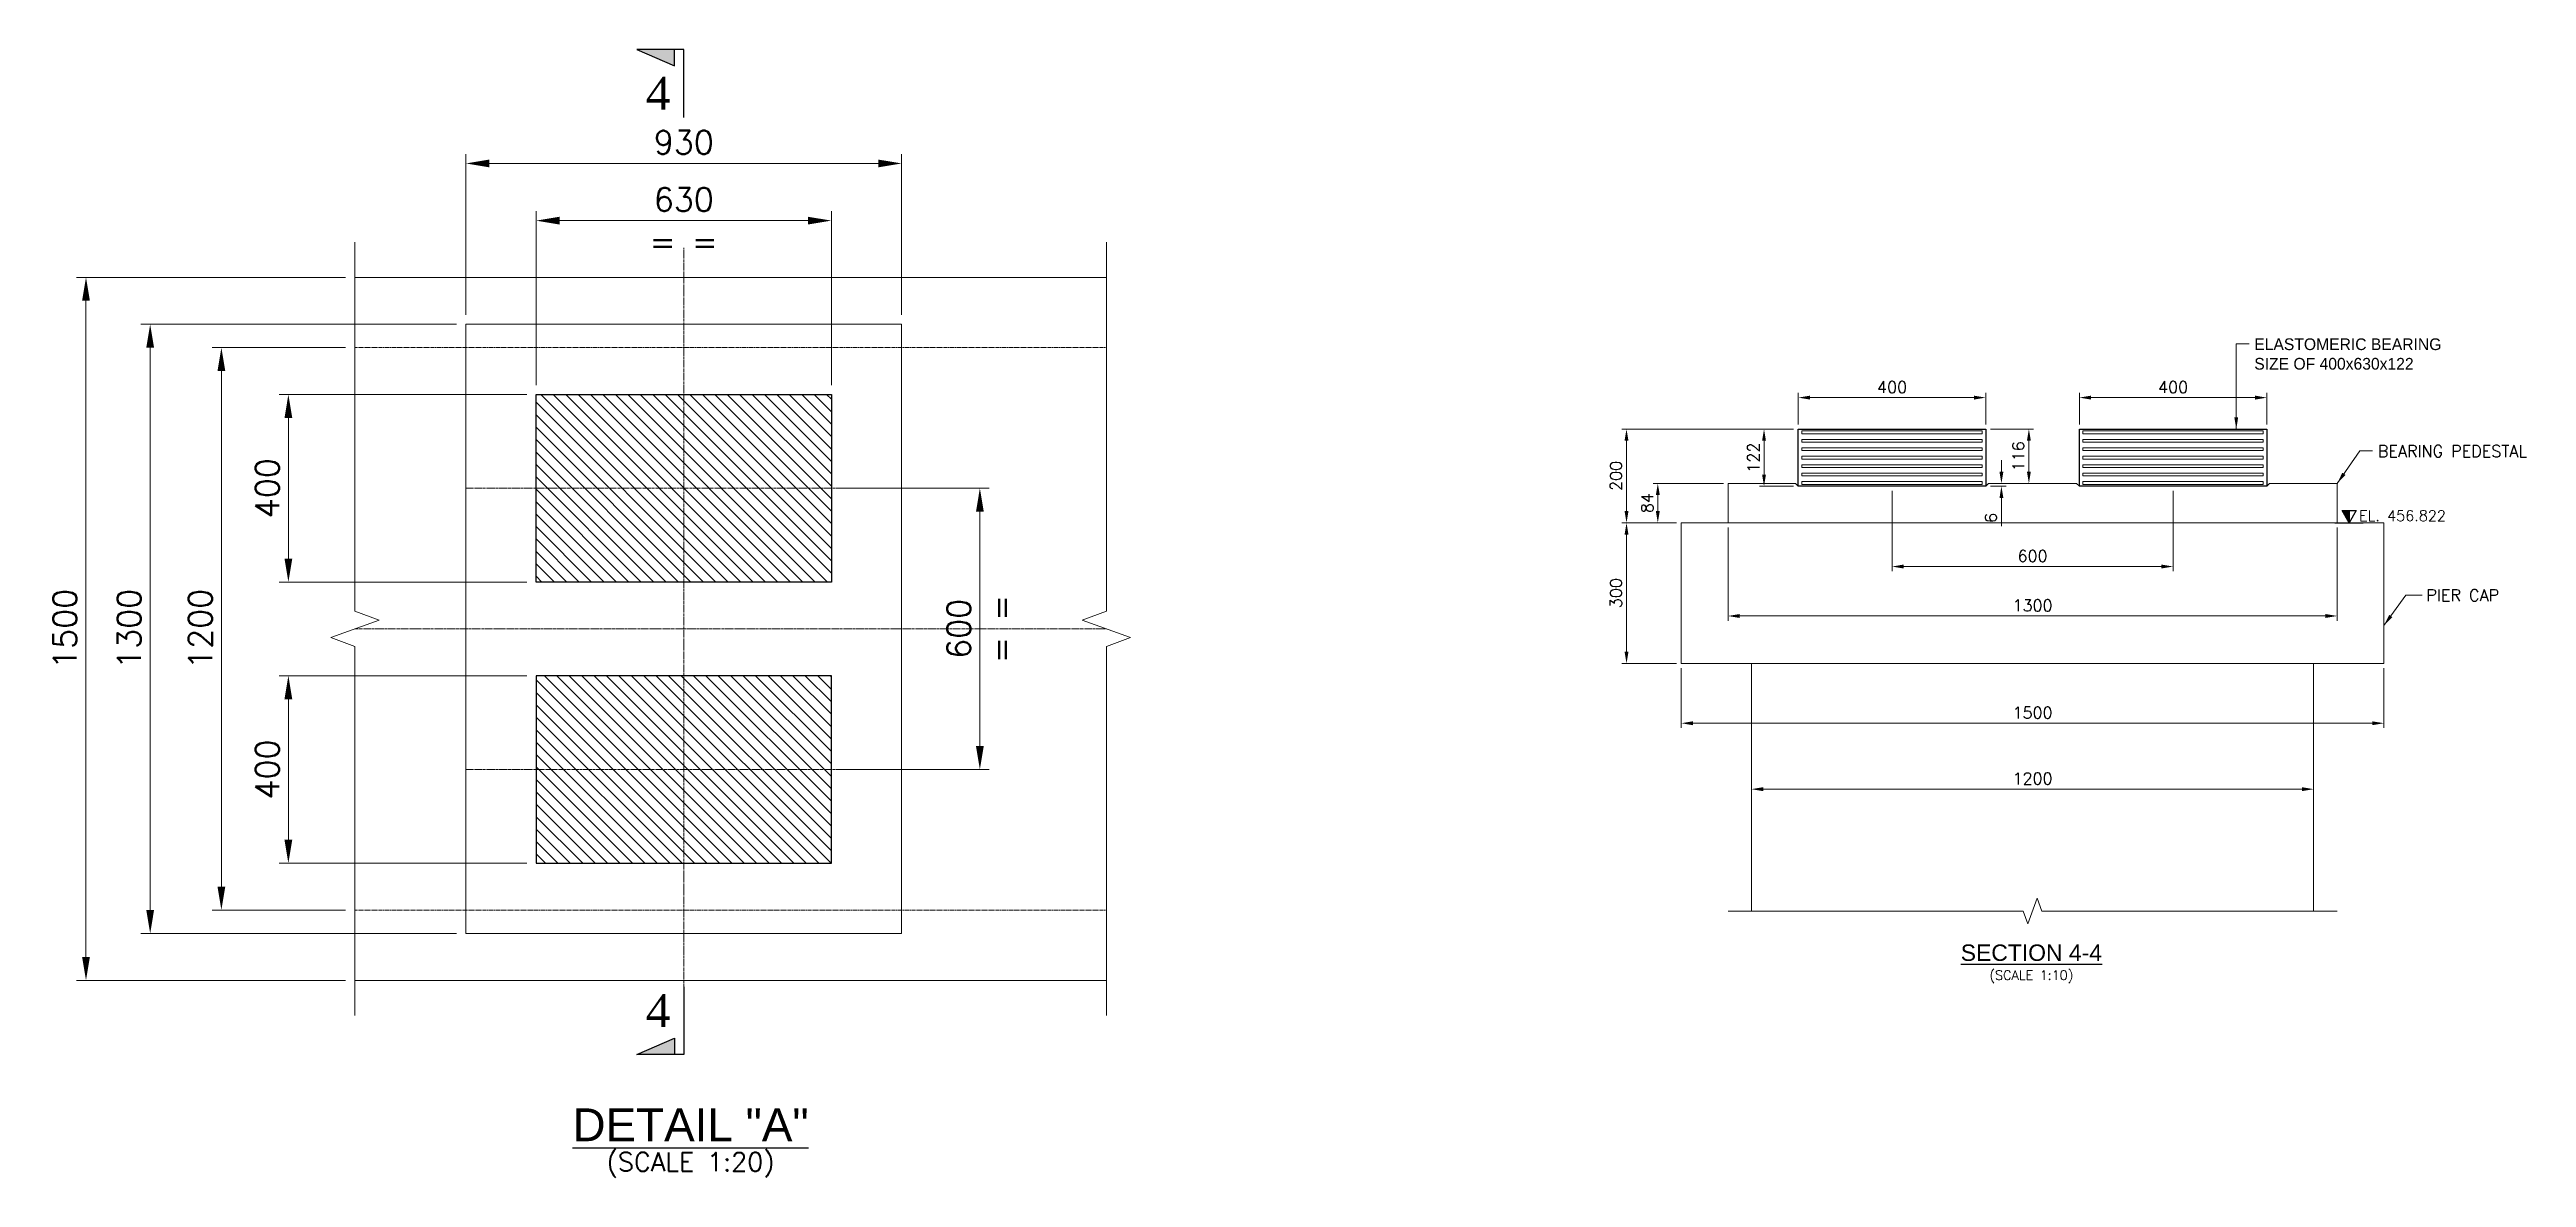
# Model space of a CAD drawing. Extents: x 2542500 to 2835796, y -294794 to -159040.
# Drawn here: x 2633981 to 2639268, y -203049 to -200643 of the extents above; entities that cross this region are included whole.
import ezdxf
from ezdxf.enums import TextEntityAlignment as Align

# ---------------------------------------------------------------- set-up
doc = ezdxf.new("R2010")
doc.units = 0
doc.header["$LTSCALE"] = 8
doc.header["$MEASUREMENT"] = 0
doc.header["$PDMODE"] = 35
doc.linetypes.add('CENTER2', pattern=[1.125, 0.75, -0.125, 0.125, -0.125])
doc.linetypes.add('HIDDEN', pattern=[0.375, 0.25, -0.125])
doc.layers.get('0').update_dxf_attribs({"color": 22, "linetype": 'CONTINUOUS'})
doc.layers.get('DEFPOINTS').update_dxf_attribs({"linetype": 'CONTINUOUS'})
for name, color, linetype in [('BASE PLATE', 6, 'CONTINUOUS'), ('PUMP', 4, 'CONTINUOUS'), ('TEXT M', 1, 'CONTINUOUS')]:
    doc.layers.add(name, color=color, linetype=linetype)
for name, color, linetype, lineweight in [('BEARING', 150, 'CONTINUOUS', 20), ('CENTER', 8, 'CENTER2', 9), ('DIMENSION', 8, 'CONTINUOUS', 18), ('HATCH SOLID', 253, 'CONTINUOUS', 5), ('LEVEL', 6, 'CONTINUOUS', 20), ('R_DASHED', 183, 'HIDDEN', 9), ('R_DIMENSION', 8, 'CONTINUOUS', 15), ('R_HATCH SOLID', 253, 'CONTINUOUS', 5), ('SEC MARK', 1, 'CONTINUOUS', 25), ('TEXT G', 7, 'CONTINUOUS', 18)]:
    doc.layers.add(name, color=color, linetype=linetype, lineweight=lineweight)
doc.styles.add('ARIEL', font='arial.ttf')
doc.styles.add('ROMANDS', font='romand.shx')
doc.styles.add('ROMANS', font='romans.shx')
doc.styles.add('TIMES NR', font='times.ttf')
doc.dimstyles.new('DIM-10', dxfattribs={"dimscale": 10, "dimtxt": 2.5, "dimasz": 2.5, "dimexe": 1, "dimexo": 1, "dimgap": 1, "dimtad": 1, "dimdec": 0, "dimzin": 0, "dimdsep": 46, "dimtxsty": 'ROMANS', "dimcen": 1, "dimclrd": 256, "dimclre": 256, "dimclrt": 7, "dimadec": 0, "dimazin": 0, "dimtfac": 1, "dimtdec": 0, "dimtofl": 0, "dimtmove": 0, "dimatfit": 3, "dimfxl": 1, "dimtolj": 1, "dimtzin": 0, "dimlwd": 9, "dimlwe": 5, "dimarcsym": 0})
doc.dimstyles.new('DIM-20', dxfattribs={"dimscale": 20, "dimtxt": 2.5, "dimasz": 2.5, "dimexe": 1, "dimexo": 1, "dimgap": 1, "dimtad": 1, "dimdec": 0, "dimzin": 0, "dimdsep": 46, "dimtxsty": 'ROMANS', "dimcen": 1, "dimclrd": 256, "dimclre": 256, "dimclrt": 7, "dimadec": 0, "dimazin": 0, "dimtfac": 1, "dimtdec": 0, "dimtofl": 0, "dimtmove": 0, "dimatfit": 3, "dimfxl": 1, "dimtolj": 1, "dimtzin": 0, "dimlwd": 9, "dimlwe": 5, "dimarcsym": 0})

msp = doc.modelspace()

# ---------------------------------------------------------------- texts
at = {"layer": 'LEVEL', "insert": (2638911.1, -201626.4), "char_height": 22.5, "attachment_point": 1, "style": 'ROMANDS'}
msp.add_mtext('EL. 456.822', dxfattribs=at)
at = {"layer": 'TEXT G', "style": 'ROMANS'}
for s, height, p in [('(SCALE 1:10)', 20, (2638211.5, -202607.9)), ('(SCALE 1:20)', 40, (2635349.5, -202996.1))]:
    msp.add_text(s, height=height, dxfattribs=at).set_placement(p, align=Align.TOP_CENTER)
at = {"layer": 'TEXT G', "char_height": 25, "attachment_point": 1, "style": 'ROMANS'}
for s, insert, width in [('{\\fUnivers|b0|i0|c0|p34;ELASTOMERIC BEARING SIZE OF 400x630x122}', (2638687.3, -201259.2), 470.261), ('BEARING PEDESTAL ', (2638951.1, -201487.3), 353.571), ('PIER CAP', (2639054.5, -201794.7), 353.571)]:
    msp.add_mtext(s, dxfattribs=dict(at, insert=insert, width=width))
at = {"layer": 'TEXT M', "attachment_point": 8, "style": 'ARIEL'}
for s, insert, char_height, width in [('\\pt630;{\\LSECTION 4-4}', (2638211.5, -202587.9), 35, 300.19), ('{\\L\\C1;DETAIL "A"}', (2635349.5, -202972.1), 70, 2265.298)]:
    msp.add_mtext(s, dxfattribs=dict(at, insert=insert, char_height=char_height, width=width))

# ---------------------------------------------------------------- blocks, each defined once
blk = doc.blocks.new('*D71')
at = {"layer": 'DEFPOINTS', "color": 0, "transparency": 16777216}
for p in [(2635020, -201008), (2635020, -201379), (2635650, -201379)]:
    blk.add_point(p, dxfattribs=at)
at = {"layer": 'R_DIMENSION', "lineweight": 5, "transparency": 16777216}
for p, q in [((2635020, -201359), (2635020, -200988)), ((2635650, -201359), (2635650, -200988))]:
    blk.add_line(p, q, dxfattribs=at)
at = {"layer": 'R_DIMENSION', "lineweight": 9, "transparency": 16777216}
blk.add_line((2635600, -201008), (2635070, -201008), dxfattribs=at)
at = {"layer": 'R_DIMENSION', "transparency": 16777216}
for points in [[(2635070, -200999.7), (2635070, -201016.3), (2635020, -201008)], [(2635600, -200999.7), (2635600, -201016.3), (2635650, -201008)]]:
    blk.add_solid(points, dxfattribs=at)
at = {"layer": 'R_DIMENSION', "color": 7, "transparency": 16777216, "char_height": 50, "attachment_point": 5, "style": 'ROMANS'}
for s, insert in [('\\A1;630', (2635335, -200963)), ('\\A1;= =', (2635335, -201053))]:
    blk.add_mtext(s, dxfattribs=dict(at, insert=insert))
blk = doc.blocks.new('*D72')
at = {"layer": 'DEFPOINTS', "color": 0, "transparency": 16777216}
for p in [(2634870, -200886), (2634870, -201229), (2635800, -201229)]:
    blk.add_point(p, dxfattribs=at)
at = {"layer": 'R_DIMENSION', "lineweight": 5, "transparency": 16777216}
for p, q in [((2634870, -201209), (2634870, -200866)), ((2635800, -201209), (2635800, -200866))]:
    blk.add_line(p, q, dxfattribs=at)
at = {"layer": 'R_DIMENSION', "lineweight": 9, "transparency": 16777216}
blk.add_line((2635750, -200886), (2634920, -200886), dxfattribs=at)
at = {"layer": 'R_DIMENSION', "transparency": 16777216}
for points in [[(2634920, -200877.7), (2634920, -200894.3), (2634870, -200886)], [(2635750, -200877.7), (2635750, -200894.3), (2635800, -200886)]]:
    blk.add_solid(points, dxfattribs=at)
at = {"layer": 'R_DIMENSION', "color": 7, "transparency": 16777216, "insert": (2635335, -200841), "char_height": 50, "attachment_point": 5, "style": 'ROMANS'}
blk.add_mtext('\\A1;930', dxfattribs=at)
blk = doc.blocks.new('*D73')
at = {"layer": 'DEFPOINTS', "color": 0, "transparency": 16777216}
for p in [(2635020, -201379), (2634491, -201779), (2635020, -201779)]:
    blk.add_point(p, dxfattribs=at)
at = {"layer": 'R_DIMENSION', "lineweight": 5, "transparency": 16777216}
for p, q in [((2635000, -201379), (2634471, -201379)), ((2635000, -201779), (2634471, -201779))]:
    blk.add_line(p, q, dxfattribs=at)
at = {"layer": 'R_DIMENSION', "lineweight": 9, "transparency": 16777216}
blk.add_line((2634491, -201429), (2634491, -201729), dxfattribs=at)
at = {"layer": 'R_DIMENSION', "transparency": 16777216}
for points in [[(2634482.7, -201429), (2634499.3, -201429), (2634491, -201379)], [(2634482.7, -201729), (2634499.3, -201729), (2634491, -201779)]]:
    blk.add_solid(points, dxfattribs=at)
at = {"layer": 'R_DIMENSION', "color": 7, "transparency": 16777216, "insert": (2634446, -201579), "char_height": 50, "attachment_point": 5, "rotation": 90, "style": 'ROMANS'}
blk.add_mtext('\\A1;400', dxfattribs=at)
blk = doc.blocks.new('*D74')
at = {"layer": 'DEFPOINTS', "color": 0, "transparency": 16777216}
for p in [(2635020, -201979), (2634491, -202379), (2635020, -202379)]:
    blk.add_point(p, dxfattribs=at)
at = {"layer": 'R_DIMENSION', "lineweight": 5, "transparency": 16777216}
for p, q in [((2635000, -201979), (2634471, -201979)), ((2635000, -202379), (2634471, -202379))]:
    blk.add_line(p, q, dxfattribs=at)
at = {"layer": 'R_DIMENSION', "lineweight": 9, "transparency": 16777216}
blk.add_line((2634491, -202029), (2634491, -202329), dxfattribs=at)
at = {"layer": 'R_DIMENSION', "transparency": 16777216}
for points in [[(2634482.7, -202029), (2634499.3, -202029), (2634491, -201979)], [(2634482.7, -202329), (2634499.3, -202329), (2634491, -202379)]]:
    blk.add_solid(points, dxfattribs=at)
at = {"layer": 'R_DIMENSION', "color": 7, "transparency": 16777216, "insert": (2634446, -202179), "char_height": 50, "attachment_point": 5, "rotation": 90, "style": 'ROMANS'}
blk.add_mtext('\\A1;400', dxfattribs=at)
blk = doc.blocks.new('*D75')
at = {"layer": 'DEFPOINTS', "color": 0, "transparency": 16777216}
for p in [(2635650, -201579), (2635967, -201579), (2635650, -202179)]:
    blk.add_point(p, dxfattribs=at)
at = {"layer": 'R_DIMENSION', "lineweight": 5, "transparency": 16777216}
for p, q in [((2635670, -201579), (2635987, -201579)), ((2635670, -202179), (2635987, -202179))]:
    blk.add_line(p, q, dxfattribs=at)
at = {"layer": 'R_DIMENSION', "lineweight": 9, "transparency": 16777216}
blk.add_line((2635967, -202129), (2635967, -201629), dxfattribs=at)
at = {"layer": 'R_DIMENSION', "transparency": 16777216}
for points in [[(2635958.7, -201629), (2635975.3, -201629), (2635967, -201579)], [(2635958.7, -202129), (2635975.3, -202129), (2635967, -202179)]]:
    blk.add_solid(points, dxfattribs=at)
at = {"layer": 'R_DIMENSION', "color": 7, "transparency": 16777216, "char_height": 50, "attachment_point": 5, "rotation": 90, "style": 'ROMANS'}
for s, insert in [('\\A1;600', (2635922, -201879)), ('\\A1;= =', (2636012, -201879))]:
    blk.add_mtext(s, dxfattribs=dict(at, insert=insert))
blk = doc.blocks.new('*D76')
at = {"layer": 'DEFPOINTS', "color": 0, "transparency": 16777216}
for p in [(2634348, -201279), (2634633, -201279), (2634633, -202479)]:
    blk.add_point(p, dxfattribs=at)
at = {"layer": 'R_DIMENSION', "lineweight": 5, "transparency": 16777216}
for p, q in [((2634613, -201279), (2634328, -201279)), ((2634613, -202479), (2634328, -202479))]:
    blk.add_line(p, q, dxfattribs=at)
at = {"layer": 'R_DIMENSION', "lineweight": 9, "transparency": 16777216}
blk.add_line((2634348, -202429), (2634348, -201329), dxfattribs=at)
at = {"layer": 'R_DIMENSION', "transparency": 16777216}
for points in [[(2634339.7, -201329), (2634356.3, -201329), (2634348, -201279)], [(2634339.7, -202429), (2634356.3, -202429), (2634348, -202479)]]:
    blk.add_solid(points, dxfattribs=at)
at = {"layer": 'R_DIMENSION', "color": 7, "transparency": 16777216, "insert": (2634303, -201879), "char_height": 50, "attachment_point": 5, "rotation": 90, "style": 'ROMANS'}
blk.add_mtext('\\A1;1200', dxfattribs=at)
blk = doc.blocks.new('*D77')
at = {"layer": 'DEFPOINTS', "color": 0, "transparency": 16777216}
for p in [(2634870, -201229), (2634196, -202529), (2634870, -202529)]:
    blk.add_point(p, dxfattribs=at)
at = {"layer": 'R_DIMENSION', "lineweight": 5, "transparency": 16777216}
for p, q in [((2634850, -201229), (2634176, -201229)), ((2634850, -202529), (2634176, -202529))]:
    blk.add_line(p, q, dxfattribs=at)
at = {"layer": 'R_DIMENSION', "lineweight": 9, "transparency": 16777216}
blk.add_line((2634196, -201279), (2634196, -202479), dxfattribs=at)
at = {"layer": 'R_DIMENSION', "transparency": 16777216}
for points in [[(2634187.7, -201279), (2634204.3, -201279), (2634196, -201229)], [(2634187.7, -202479), (2634204.3, -202479), (2634196, -202529)]]:
    blk.add_solid(points, dxfattribs=at)
at = {"layer": 'R_DIMENSION', "color": 7, "transparency": 16777216, "insert": (2634151, -201879), "char_height": 50, "attachment_point": 5, "rotation": 90, "style": 'ROMANS'}
blk.add_mtext('\\A1;1300', dxfattribs=at)
blk = doc.blocks.new('*D78')
at = {"layer": 'DEFPOINTS', "color": 0, "transparency": 16777216}
for p in [(2634633, -201129), (2634059, -202629), (2634633, -202629)]:
    blk.add_point(p, dxfattribs=at)
at = {"layer": 'R_DIMENSION', "lineweight": 5, "transparency": 16777216}
for p, q in [((2634613, -201129), (2634039, -201129)), ((2634613, -202629), (2634039, -202629))]:
    blk.add_line(p, q, dxfattribs=at)
at = {"layer": 'R_DIMENSION', "lineweight": 9, "transparency": 16777216}
blk.add_line((2634059, -201179), (2634059, -202579), dxfattribs=at)
at = {"layer": 'R_DIMENSION', "transparency": 16777216}
for points in [[(2634050.7, -201179), (2634067.3, -201179), (2634059, -201129)], [(2634050.7, -202579), (2634067.3, -202579), (2634059, -202629)]]:
    blk.add_solid(points, dxfattribs=at)
at = {"layer": 'R_DIMENSION', "color": 7, "transparency": 16777216, "insert": (2634014, -201879), "char_height": 50, "attachment_point": 5, "rotation": 90, "style": 'ROMANS'}
blk.add_mtext('\\A1;1500', dxfattribs=at)
blk = doc.blocks.new('*D79')
at = {"layer": 'DEFPOINTS', "color": 0, "transparency": 16777216}
for p in [(2637564, -201652.7), (2638864, -201652.7), (2637564, -201851.5)]:
    blk.add_point(p, dxfattribs=at)
at = {"layer": 'DIMENSION', "lineweight": 5, "transparency": 16777216}
for p, q in [((2637564, -201662.7), (2637564, -201861.5)), ((2638864, -201662.7), (2638864, -201861.5))]:
    blk.add_line(p, q, dxfattribs=at)
at = {"layer": 'DIMENSION', "lineweight": 9, "transparency": 16777216}
blk.add_line((2638839, -201851.5), (2637589, -201851.5), dxfattribs=at)
at = {"layer": 'DIMENSION', "transparency": 16777216}
for points in [[(2637589, -201847.3), (2637589, -201855.7), (2637564, -201851.5)], [(2638839, -201847.3), (2638839, -201855.7), (2638864, -201851.5)]]:
    blk.add_solid(points, dxfattribs=at)
at = {"layer": 'DIMENSION', "color": 7, "transparency": 16777216, "insert": (2638214, -201829), "char_height": 25, "attachment_point": 5, "style": 'ROMANS'}
blk.add_mtext('\\A1;1300', dxfattribs=at)
blk = doc.blocks.new('*D80')
at = {"layer": 'DEFPOINTS', "color": 0, "transparency": 16777216}
for p in [(2637464, -201952.7), (2638964, -201952.7), (2637464, -202080.3)]:
    blk.add_point(p, dxfattribs=at)
at = {"layer": 'DIMENSION', "lineweight": 5, "transparency": 16777216}
for p, q in [((2637464, -201962.7), (2637464, -202090.3)), ((2638964, -201962.7), (2638964, -202090.3))]:
    blk.add_line(p, q, dxfattribs=at)
at = {"layer": 'DIMENSION', "lineweight": 9, "transparency": 16777216}
blk.add_line((2638939, -202080.3), (2637489, -202080.3), dxfattribs=at)
at = {"layer": 'DIMENSION', "transparency": 16777216}
for points in [[(2637489, -202076.2), (2637489, -202084.5), (2637464, -202080.3)], [(2638939, -202076.2), (2638939, -202084.5), (2638964, -202080.3)]]:
    blk.add_solid(points, dxfattribs=at)
at = {"layer": 'DIMENSION', "color": 7, "transparency": 16777216, "insert": (2638214, -202057.8), "char_height": 25, "attachment_point": 5, "style": 'ROMANS'}
blk.add_mtext('\\A1;1500', dxfattribs=at)
blk = doc.blocks.new('*D81')
at = {"layer": 'DEFPOINTS', "color": 0, "transparency": 16777216}
for p in [(2637414.1, -201568.7), (2637564, -201568.7), (2637464, -201652.7)]:
    blk.add_point(p, dxfattribs=at)
at = {"layer": 'DIMENSION', "lineweight": 5, "transparency": 16777216}
for p, q in [((2637554, -201568.7), (2637404.1, -201568.7)), ((2637454, -201652.7), (2637404.1, -201652.7))]:
    blk.add_line(p, q, dxfattribs=at)
at = {"layer": 'DIMENSION', "lineweight": 9, "transparency": 16777216}
blk.add_line((2637414.1, -201627.7), (2637414.1, -201593.7), dxfattribs=at)
at = {"layer": 'DIMENSION', "transparency": 16777216}
for points in [[(2637409.9, -201593.7), (2637418.3, -201593.7), (2637414.1, -201568.7)], [(2637409.9, -201627.7), (2637418.3, -201627.7), (2637414.1, -201652.7)]]:
    blk.add_solid(points, dxfattribs=at)
at = {"layer": 'DIMENSION', "color": 7, "transparency": 16777216, "insert": (2637391.6, -201610.7), "char_height": 25, "attachment_point": 5, "rotation": 90, "style": 'ROMANS'}
blk.add_mtext('\\A1;84', dxfattribs=at)
blk = doc.blocks.new('*D82')
at = {"layer": 'DEFPOINTS', "color": 0, "transparency": 16777216}
for p in [(2637347.3, -201452.7), (2637714, -201452.7), (2637464, -201652.7)]:
    blk.add_point(p, dxfattribs=at)
at = {"layer": 'DIMENSION', "lineweight": 5, "transparency": 16777216}
for p, q in [((2637704, -201452.7), (2637337.3, -201452.7)), ((2637454, -201652.7), (2637337.3, -201652.7))]:
    blk.add_line(p, q, dxfattribs=at)
at = {"layer": 'DIMENSION', "lineweight": 9, "transparency": 16777216}
blk.add_line((2637347.3, -201627.7), (2637347.3, -201477.7), dxfattribs=at)
at = {"layer": 'DIMENSION', "transparency": 16777216}
for points in [[(2637343.1, -201477.7), (2637351.5, -201477.7), (2637347.3, -201452.7)], [(2637343.1, -201627.7), (2637351.5, -201627.7), (2637347.3, -201652.7)]]:
    blk.add_solid(points, dxfattribs=at)
at = {"layer": 'DIMENSION', "color": 7, "transparency": 16777216, "insert": (2637324.8, -201552.7), "char_height": 25, "attachment_point": 5, "rotation": 90, "style": 'ROMANS'}
blk.add_mtext('\\A1;200', dxfattribs=at)
blk = doc.blocks.new('*D83')
at = {"layer": 'DEFPOINTS', "color": 0, "transparency": 16777216}
for p in [(2637464, -201652.7), (2637347.3, -201952.7), (2637464, -201952.7)]:
    blk.add_point(p, dxfattribs=at)
at = {"layer": 'DIMENSION', "lineweight": 5, "transparency": 16777216}
for p, q in [((2637454, -201652.7), (2637337.3, -201652.7)), ((2637454, -201952.7), (2637337.3, -201952.7))]:
    blk.add_line(p, q, dxfattribs=at)
at = {"layer": 'DIMENSION', "lineweight": 9, "transparency": 16777216}
blk.add_line((2637347.3, -201677.7), (2637347.3, -201927.7), dxfattribs=at)
at = {"layer": 'DIMENSION', "transparency": 16777216}
for points in [[(2637343.1, -201677.7), (2637351.5, -201677.7), (2637347.3, -201652.7)], [(2637343.1, -201927.7), (2637351.5, -201927.7), (2637347.3, -201952.7)]]:
    blk.add_solid(points, dxfattribs=at)
at = {"layer": 'DIMENSION', "color": 7, "transparency": 16777216, "insert": (2637324.8, -201802.7), "char_height": 25, "attachment_point": 5, "rotation": 90, "style": 'ROMANS'}
blk.add_mtext('\\A1;300', dxfattribs=at)
blk = doc.blocks.new('*D84')
at = {"layer": 'DEFPOINTS', "color": 0, "transparency": 16777216}
for p in [(2637714, -201385.6), (2637714, -201452.7), (2638114, -201452.7)]:
    blk.add_point(p, dxfattribs=at)
at = {"layer": 'DIMENSION', "lineweight": 5, "transparency": 16777216}
for p, q in [((2637714, -201442.7), (2637714, -201375.6)), ((2638114, -201442.7), (2638114, -201375.6))]:
    blk.add_line(p, q, dxfattribs=at)
at = {"layer": 'DIMENSION', "lineweight": 9, "transparency": 16777216}
blk.add_line((2638089, -201385.6), (2637739, -201385.6), dxfattribs=at)
at = {"layer": 'DIMENSION', "transparency": 16777216}
for points in [[(2637739, -201381.4), (2637739, -201389.8), (2637714, -201385.6)], [(2638089, -201381.4), (2638089, -201389.8), (2638114, -201385.6)]]:
    blk.add_solid(points, dxfattribs=at)
at = {"layer": 'DIMENSION', "color": 7, "transparency": 16777216, "insert": (2637914, -201363.1), "char_height": 25, "attachment_point": 5, "style": 'ROMANS'}
blk.add_mtext('\\A1;400', dxfattribs=at)
blk = doc.blocks.new('*D85')
at = {"layer": 'DEFPOINTS', "color": 0, "transparency": 16777216}
for p in [(2638714, -201385.6), (2638314, -201452.7), (2638714, -201452.7)]:
    blk.add_point(p, dxfattribs=at)
at = {"layer": 'DIMENSION', "lineweight": 5, "transparency": 16777216}
for p, q in [((2638314, -201442.7), (2638314, -201375.6)), ((2638714, -201442.7), (2638714, -201375.6))]:
    blk.add_line(p, q, dxfattribs=at)
at = {"layer": 'DIMENSION', "lineweight": 9, "transparency": 16777216}
blk.add_line((2638339, -201385.6), (2638689, -201385.6), dxfattribs=at)
at = {"layer": 'DIMENSION', "transparency": 16777216}
for points in [[(2638339, -201381.4), (2638339, -201389.8), (2638314, -201385.6)], [(2638689, -201381.4), (2638689, -201389.8), (2638714, -201385.6)]]:
    blk.add_solid(points, dxfattribs=at)
at = {"layer": 'DIMENSION', "color": 7, "transparency": 16777216, "insert": (2638514, -201363.1), "char_height": 25, "attachment_point": 5, "style": 'ROMANS'}
blk.add_mtext('\\A1;400', dxfattribs=at)
blk = doc.blocks.new('*D86')
at = {"layer": 'DEFPOINTS', "color": 0, "transparency": 16777216}
for p in [(2637914, -201574.7), (2638514, -201574.7), (2638514, -201746)]:
    blk.add_point(p, dxfattribs=at)
at = {"layer": 'DIMENSION', "lineweight": 5, "transparency": 16777216}
for p, q in [((2637914, -201584.7), (2637914, -201756)), ((2638514, -201584.7), (2638514, -201756))]:
    blk.add_line(p, q, dxfattribs=at)
at = {"layer": 'DIMENSION', "lineweight": 9, "transparency": 16777216}
blk.add_line((2637939, -201746), (2638489, -201746), dxfattribs=at)
at = {"layer": 'DIMENSION', "transparency": 16777216}
for points in [[(2637939, -201741.8), (2637939, -201750.2), (2637914, -201746)], [(2638489, -201741.8), (2638489, -201750.2), (2638514, -201746)]]:
    blk.add_solid(points, dxfattribs=at)
at = {"layer": 'DIMENSION', "color": 7, "transparency": 16777216, "insert": (2638214, -201723.5), "char_height": 25, "attachment_point": 5, "style": 'ROMANS'}
blk.add_mtext('\\A1;600', dxfattribs=at)
blk = doc.blocks.new('A$C71181FDA')
at = {"layer": 'HATCH SOLID', "ltscale": 100}
blk.add_hatch(color=256, dxfattribs=at).paths.add_polyline_path([(948, 0), (948, 828), (474, 828)])
at = {"layer": 'SEC MARK'}
for p, q in [((0, 0), (1896, 0)), ((948, 828), (948, 0))]:
    blk.add_line(p, q, dxfattribs=at)
blk.add_lwpolyline([(948, 0), (474, 828), (1422, 828), (948, 0)], dxfattribs=at)
blk = doc.blocks.new('*D87')
at = {"layer": 'DEFPOINTS', "color": 0, "transparency": 16777216}
for p in [(2638114, -201574.7), (2638120, -201568.7), (2638147.5, -201574.7)]:
    blk.add_point(p, dxfattribs=at)
at = {"layer": 'DIMENSION', "lineweight": 9, "transparency": 16777216}
for p, q in [((2638147.5, -201543.7), (2638147.5, -201518.7)), ((2638147.5, -201599.7), (2638147.5, -201660.1))]:
    blk.add_line(p, q, dxfattribs=at)
at = {"layer": 'DIMENSION', "lineweight": 5, "transparency": 16777216}
for p, q in [((2638124, -201574.7), (2638157.5, -201574.7)), ((2638130, -201568.7), (2638157.5, -201568.7))]:
    blk.add_line(p, q, dxfattribs=at)
at = {"layer": 'DIMENSION', "transparency": 16777216}
for points in [[(2638143.4, -201543.7), (2638151.7, -201543.7), (2638147.5, -201568.7)], [(2638143.4, -201599.7), (2638151.7, -201599.7), (2638147.5, -201574.7)]]:
    blk.add_solid(points, dxfattribs=at)
at = {"layer": 'DIMENSION', "color": 7, "transparency": 16777216, "insert": (2638125, -201642.4), "char_height": 25, "attachment_point": 5, "rotation": 90, "style": 'ROMANS'}
blk.add_mtext('\\A1;6', dxfattribs=at)
blk = doc.blocks.new('*D88')
at = {"layer": 'DEFPOINTS', "color": 0, "transparency": 16777216}
for p in [(2638114, -201452.7), (2638206.2, -201452.7), (2638120, -201568.7)]:
    blk.add_point(p, dxfattribs=at)
at = {"layer": 'DIMENSION', "lineweight": 5, "transparency": 16777216}
for p, q in [((2638124, -201452.7), (2638216.2, -201452.7)), ((2638130, -201568.7), (2638216.2, -201568.7))]:
    blk.add_line(p, q, dxfattribs=at)
at = {"layer": 'DIMENSION', "lineweight": 9, "transparency": 16777216}
blk.add_line((2638206.2, -201543.7), (2638206.2, -201477.7), dxfattribs=at)
at = {"layer": 'DIMENSION', "transparency": 16777216}
for points in [[(2638202, -201477.7), (2638210.3, -201477.7), (2638206.2, -201452.7)], [(2638202, -201543.7), (2638210.3, -201543.7), (2638206.2, -201568.7)]]:
    blk.add_solid(points, dxfattribs=at)
at = {"layer": 'DIMENSION', "color": 7, "transparency": 16777216, "insert": (2638183.7, -201510.7), "char_height": 25, "attachment_point": 5, "rotation": 90, "style": 'ROMANS'}
blk.add_mtext('\\A1;116', dxfattribs=at)
blk = doc.blocks.new('*D89')
at = {"layer": 'DEFPOINTS', "color": 0, "transparency": 16777216}
for p in [(2637714, -201452.7), (2637640.8, -201574.7), (2637714, -201574.7)]:
    blk.add_point(p, dxfattribs=at)
at = {"layer": 'DIMENSION', "lineweight": 5, "transparency": 16777216}
for p, q in [((2637704, -201452.7), (2637630.8, -201452.7)), ((2637704, -201574.7), (2637630.8, -201574.7))]:
    blk.add_line(p, q, dxfattribs=at)
at = {"layer": 'DIMENSION', "lineweight": 9, "transparency": 16777216}
blk.add_line((2637640.8, -201477.7), (2637640.8, -201549.7), dxfattribs=at)
at = {"layer": 'DIMENSION', "transparency": 16777216}
for points in [[(2637636.7, -201477.7), (2637645, -201477.7), (2637640.8, -201452.7)], [(2637636.7, -201549.7), (2637645, -201549.7), (2637640.8, -201574.7)]]:
    blk.add_solid(points, dxfattribs=at)
at = {"layer": 'DIMENSION', "color": 7, "transparency": 16777216, "insert": (2637618.3, -201513.7), "char_height": 25, "attachment_point": 5, "rotation": 90, "style": 'ROMANS'}
blk.add_mtext('\\A1;122', dxfattribs=at)
blk = doc.blocks.new('A$C6F2721C1')
at = {"layer": 'HATCH SOLID'}
blk.add_hatch(color=256, dxfattribs=at).paths.add_polyline_path([(188, 100), (362, 100), (362, 500)])
at = {"layer": 'SEC MARK'}
blk.add_lwpolyline([(-362, 0), (362, 0), (362, 500), (188, 100), (362, 100)], dxfattribs=at)
at = {"layer": 'SEC MARK', "style": 'TIMES NR'}
blk.add_attdef('SECTEXT', text='', height=350, dxfattribs=at).set_placement((-104, 275), align=Align.MIDDLE_CENTER)
blk = doc.blocks.new('*D90')
at = {"layer": 'DEFPOINTS', "color": 0, "transparency": 16777216}
for p in [(2637614, -202146), (2638814, -202146), (2638814, -202221)]:
    blk.add_point(p, dxfattribs=at)
at = {"layer": 'DIMENSION', "lineweight": 5, "transparency": 16777216}
for p, q in [((2637614, -202156), (2637614, -202231)), ((2638814, -202156), (2638814, -202231))]:
    blk.add_line(p, q, dxfattribs=at)
at = {"layer": 'DIMENSION', "lineweight": 9, "transparency": 16777216}
blk.add_line((2637639, -202221), (2638789, -202221), dxfattribs=at)
at = {"layer": 'DIMENSION', "transparency": 16777216}
for points in [[(2637639, -202216.8), (2637639, -202225.2), (2637614, -202221)], [(2638789, -202216.8), (2638789, -202225.2), (2638814, -202221)]]:
    blk.add_solid(points, dxfattribs=at)
at = {"layer": 'DIMENSION', "color": 7, "transparency": 16777216, "insert": (2638214, -202198.5), "char_height": 25, "attachment_point": 5, "style": 'ROMANS'}
blk.add_mtext('\\A1;1200', dxfattribs=at)

# ---------------------------------------------------------------- dimensions: what is measured, and where the dimension line sits
at = {"layer": 'DIMENSION'}
for base, p1, p2, picture, middle in [((2637714, -201385.6), (2638114, -201452.7), (2637714, -201452.7), '*D84', (2637914, -201363.1)), ((2638714, -201385.6), (2638314, -201452.7), (2638714, -201452.7), '*D85', (2638514, -201363.1)), ((2638514, -201746), (2637914, -201574.7), (2638514, -201574.7), '*D86', (2638214, -201723.5)), ((2637564, -201851.5), (2638864, -201652.7), (2637564, -201652.7), '*D79', (2638214, -201829)), ((2637464, -202080.3), (2638964, -201952.7), (2637464, -201952.7), '*D80', (2638214, -202057.8)), ((2638814, -202221), (2637614, -202146), (2638814, -202146), '*D90', (2638214, -202198.5))]:
    dim = msp.add_linear_dim(base=base, p1=p1, p2=p2, dimstyle='DIM-10', dxfattribs=at)
    dim.commit()
    dim.dimension.update_dxf_attribs({"geometry": picture, "text_midpoint": middle})
for base, p1, p2, picture, middle in [((2637347.3, -201452.7), (2637464, -201652.7), (2637714, -201452.7), '*D82', (2637324.8, -201552.7)), ((2637640.8, -201574.7), (2637714, -201452.7), (2637714, -201574.7), '*D89', (2637618.3, -201513.7)), ((2638206.2, -201452.7), (2638120, -201568.7), (2638114, -201452.7), '*D88', (2638183.7, -201510.7)), ((2638147.5, -201574.7), (2638120, -201568.7), (2638114, -201574.7), '*D87', (2638125, -201642.4)), ((2637414.1, -201568.7), (2637464, -201652.7), (2637564, -201568.7), '*D81', (2637391.6, -201610.7)), ((2637347.3, -201952.7), (2637464, -201652.7), (2637464, -201952.7), '*D83', (2637324.8, -201802.7))]:
    dim = msp.add_linear_dim(base=base, p1=p1, p2=p2, angle=90, dimstyle='DIM-10', dxfattribs=at)
    dim.commit()
    dim.dimension.update_dxf_attribs({"geometry": picture, "text_midpoint": middle})
at = {"layer": 'R_DIMENSION'}
dim = msp.add_linear_dim(base=(2634870, -200886), p1=(2635800, -201229), p2=(2634870, -201229), dimstyle='DIM-20', dxfattribs=at)
dim.commit()
dim.dimension.update_dxf_attribs({"geometry": '*D72', "text_midpoint": (2635335, -200841)})
dim = msp.add_linear_dim(base=(2635020, -201008), p1=(2635650, -201379), p2=(2635020, -201379), text='<>\\X= =', dimstyle='DIM-20', dxfattribs=at)
dim.commit()
dim.dimension.update_dxf_attribs({"geometry": '*D71', "text_midpoint": (2635335, -201008)})
for base, p1, p2, picture, middle in [((2634059, -202629), (2634633, -201129), (2634633, -202629), '*D78', (2634014, -201879)), ((2634196, -202529), (2634870, -201229), (2634870, -202529), '*D77', (2634151, -201879)), ((2634348, -201279), (2634633, -202479), (2634633, -201279), '*D76', (2634303, -201879)), ((2634491, -201779), (2635020, -201379), (2635020, -201779), '*D73', (2634446, -201579)), ((2634491, -202379), (2635020, -201979), (2635020, -202379), '*D74', (2634446, -202179))]:
    dim = msp.add_linear_dim(base=base, p1=p1, p2=p2, angle=90, dimstyle='DIM-20', dxfattribs=at)
    dim.commit()
    dim.dimension.update_dxf_attribs({"geometry": picture, "text_midpoint": middle})
dim = msp.add_linear_dim(base=(2635967, -201579), p1=(2635650, -202179), p2=(2635650, -201579), angle=90, text='<>\\X= =', dimstyle='DIM-20', dxfattribs=at)
dim.commit()
dim.dimension.update_dxf_attribs({"geometry": '*D75', "text_midpoint": (2635967, -201879)})

# ---------------------------------------------------------------- hatches: boundary and pattern name
at = {"layer": 'R_HATCH SOLID'}
h = msp.add_hatch(dxfattribs=at)
h.set_pattern_fill('ANSI31', color=256, scale=150, angle=-270)
h.set_pattern_definition([(135, (2840622.348, 2165315.11), (-13.25825215, -13.25825215), [])])
h.paths.add_polyline_path([(2635650, -201379), (2635650, -201779), (2635020, -201779), (2635020, -201379)])
h = msp.add_hatch(dxfattribs=at)
h.set_pattern_fill('ANSI31', color=256, scale=150, angle=-270)
h.set_pattern_definition([(135, (2840622.348, 2165465.11), (-13.25825215, -13.25825215), [])])
h.paths.add_polyline_path([(2635650, -202379), (2635650, -201979), (2635020, -201979), (2635020, -202379)])

# ---------------------------------------------------------------- linework, layer by layer
at = {"lineweight": 13, "ltscale": 0.13}
for points in [[(2634633, -201054), (2634633, -201841.5), (2634684.5, -201860.2), (2634581.5, -201897.7), (2634633, -201916.5), (2634633, -202704)], [(2636237, -201054), (2636237, -201841.5), (2636185.5, -201860.2), (2636288.5, -201897.7), (2636237, -201916.5), (2636237, -202704)], [(2634633, -201129), (2636237, -201129)], [(2637614, -202481), (2637614, -201952.7), (2638814, -201952.7), (2638814, -202481)], [(2637564, -202481), (2638194, -202481), (2638204, -202508.5), (2638224, -202453.5), (2638234, -202481), (2638864, -202481)], [(2636237, -202629), (2634633, -202629)]]:
    msp.add_lwpolyline(points, dxfattribs=at)
msp.add_lwpolyline([(2637464, -201652.7), (2638964, -201652.7), (2638964, -201952.7), (2637464, -201952.7)], close=True, dxfattribs=at)
at = {"layer": 'BASE PLATE'}
for points in [[(2635650, -201379), (2635650, -201779), (2635020, -201779), (2635020, -201379)], [(2637714, -201452.7), (2638114, -201452.7), (2638114, -201574.7), (2637714, -201574.7)], [(2638314, -201452.7), (2638714, -201452.7), (2638714, -201574.7), (2638314, -201574.7)], [(2635650, -202379), (2635650, -201979), (2635020, -201979), (2635020, -202379)]]:
    msp.add_lwpolyline(points, close=True, dxfattribs=at)
at = {"layer": 'BEARING', "flags": 128}
for points in [[(2635800, -201229), (2635800, -202529), (2634870, -202529), (2634870, -201229)], [(2638720, -201568.7), (2638864, -201568.7), (2638864, -201652.7), (2637564, -201652.7), (2637564, -201568.7), (2637708, -201568.7), (2637714, -201574.7), (2638114, -201574.7), (2638120, -201568.7), (2638308, -201568.7), (2638314, -201574.7), (2638714, -201574.7)]]:
    msp.add_lwpolyline(points, close=True, dxfattribs=at)
at = {"layer": 'CENTER'}
for p, q in [((2635335, -202680.7), (2635335, -201065.8)), ((2634870, -201579), (2635800, -201579)), ((2634633, -201879), (2636237, -201879)), ((2634870, -202179), (2635800, -202179))]:
    msp.add_line(p, q, dxfattribs=at)
at = {"layer": 'R_DASHED', "linetype": 'HIDDEN'}
for points in [[(2634633, -201279), (2636237, -201279)], [(2636237, -202479), (2634633, -202479)]]:
    msp.add_lwpolyline(points, dxfattribs=at)
at = {"layer": 'R_HATCH SOLID', "flags": 128}
for points in [[(2638106.5, -201456.7), (2637721.5, -201456.7), (2637721.5, -201462.7), (2638106.5, -201462.7)], [(2638106.5, -201480.7), (2637721.5, -201480.7), (2637721.5, -201474.7), (2638106.5, -201474.7)], [(2638321.5, -201456.7), (2638706.5, -201456.7), (2638706.5, -201462.7), (2638321.5, -201462.7)], [(2638321.5, -201480.7), (2638706.5, -201480.7), (2638706.5, -201474.7), (2638321.5, -201474.7)], [(2638106.5, -201498.7), (2637721.5, -201498.7), (2637721.5, -201492.7), (2638106.5, -201492.7)], [(2638106.5, -201516.7), (2637721.5, -201516.7), (2637721.5, -201510.7), (2638106.5, -201510.7)], [(2638106.5, -201534.7), (2637721.5, -201534.7), (2637721.5, -201528.7), (2638106.5, -201528.7)], [(2638321.5, -201498.7), (2638706.5, -201498.7), (2638706.5, -201492.7), (2638321.5, -201492.7)], [(2638321.5, -201516.7), (2638706.5, -201516.7), (2638706.5, -201510.7), (2638321.5, -201510.7)], [(2638321.5, -201534.7), (2638706.5, -201534.7), (2638706.5, -201528.7), (2638321.5, -201528.7)], [(2638106.5, -201552.7), (2637721.5, -201552.7), (2637721.5, -201546.7), (2638106.5, -201546.7)], [(2638106.5, -201570.7), (2637721.5, -201570.7), (2637721.5, -201564.7), (2638106.5, -201564.7)], [(2638321.5, -201552.7), (2638706.5, -201552.7), (2638706.5, -201546.7), (2638321.5, -201546.7)], [(2638321.5, -201570.7), (2638706.5, -201570.7), (2638706.5, -201564.7), (2638321.5, -201564.7)]]:
    msp.add_lwpolyline(points, close=True, dxfattribs=at)

# ---------------------------------------------------------------- block references
at = {"layer": 'HATCH SOLID'}
ref = msp.add_blockref('A$C6F2721C1', (2635335, -200715.5), dxfattribs=dict(at, xscale=0.2, yscale=0.2, zscale=0.2, rotation=90))
ref.add_attrib('SECTEXT', '4', dxfattribs={"layer": 'SEC MARK', "height": 70, "style": 'TIMES NR'}).set_placement((2635280.4, -200736.4), align=Align.MIDDLE_CENTER)
ref = msp.add_blockref('A$C6F2721C1', (2635335, -202715), dxfattribs=dict(at, xscale=-0.2, yscale=0.2, zscale=0.2, rotation=90))
ref.add_attrib('SECTEXT', '4', dxfattribs={"layer": 'SEC MARK', "height": 70, "style": 'TIMES NR'}).set_placement((2635280.4, -202693.6), align=Align.MIDDLE_CENTER)
at = {"layer": 'PUMP', "xscale": 0.03170279535305767, "yscale": 0.03170279535305767, "zscale": 0.03170279535305767}
msp.add_blockref('A$C71181FDA', (2638859.5, -201652.7), dxfattribs=at)

msp.set_redraw_order([(e.dxf.handle, doc.entitydb.next_handle()) for e in msp.query("TEXT MTEXT ATTDEF DIMENSION ARC_DIMENSION")])  # texts and dimensions are drawn at this point

# ---------------------------------------------------------------- leaders
at = {"layer": 'DIMENSION'}
for points in [[(2638648.8, -201452.7), (2638648.8, -201270.9), (2638676, -201270.9)], [(2638864.3, -201568.7), (2638912.6, -201498.9), (2638939.8, -201498.9)], [(2638964, -201871.9), (2639011.1, -201806.9), (2639045.5, -201806.9)]]:
    msp.add_leader(points, dimstyle='DIM-10', dxfattribs=at)

doc.saveas('drawing.dxf')
